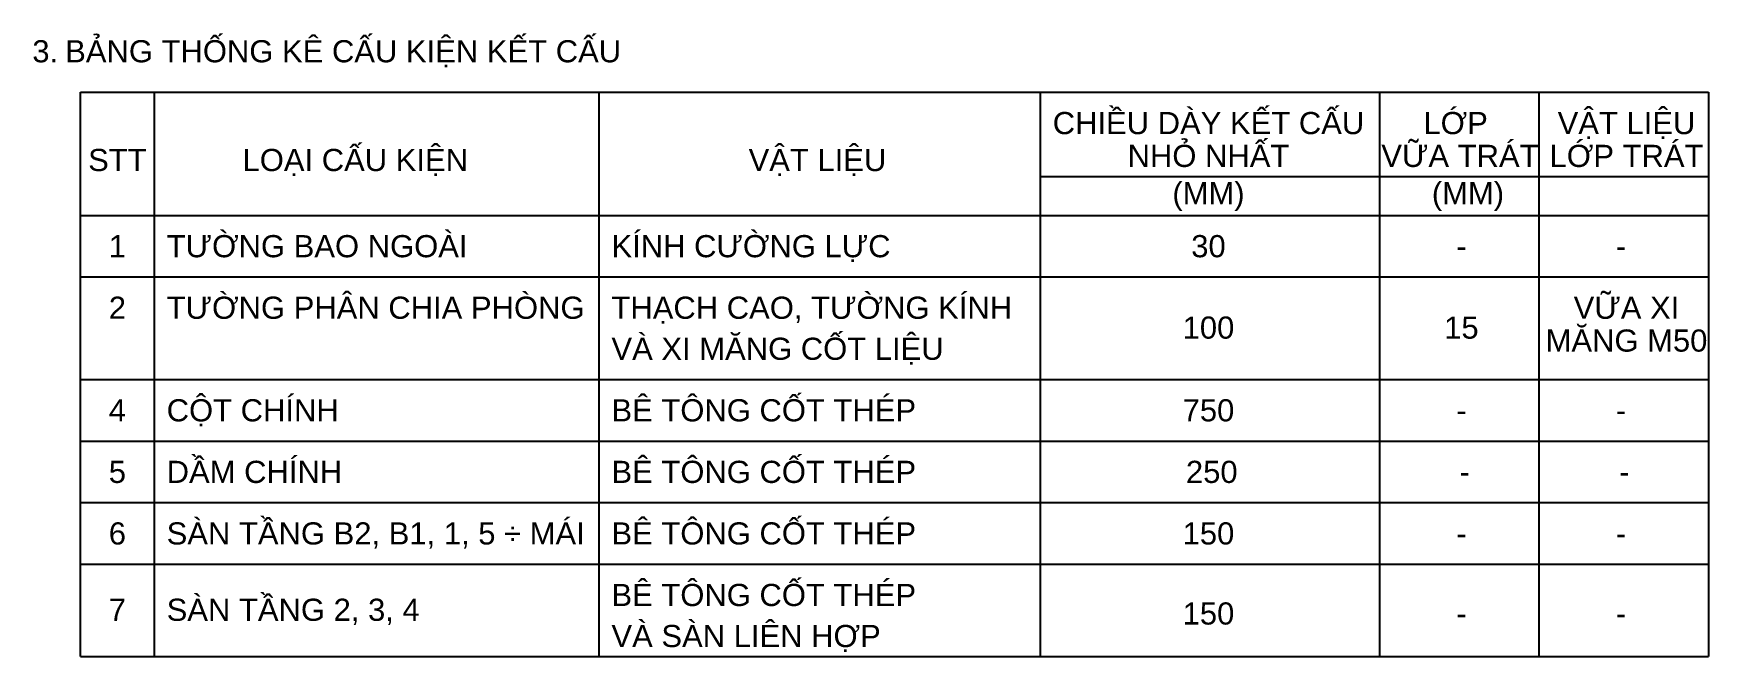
# Model space of a CAD drawing. Header units: millimetres. Extents: x -241424 to 696054, y -125618 to 93710.
# Drawn here: x -125324 to -104930, y 65565 to 73157 of the extents above; entities that cross this region are included whole.
import ezdxf
from ezdxf.enums import TextEntityAlignment as Align

# ---------------------------------------------------------------- set-up
doc = ezdxf.new("R2010")
doc.units = ezdxf.units.MM
doc.header["$LTSCALE"] = 7
doc.layers.add('CDC_06_TEXT', color=2, linetype='CONTINUOUS')
doc.layers.add('WAKU2', color=4, linetype='CONTINUOUS')
doc.styles.add('DAVI', font='arial.ttf')

msp = doc.modelspace()

# ---------------------------------------------------------------- texts
at = {"layer": 'CDC_06_TEXT', "style": 'DAVI'}
for s, p in [('   3.', (-125652.6, 72940.3)), ('   BẢNG THỐNG KÊ CẤU KIỆN KẾT CẤU', (-125252.6, 72940.3)), ('TƯỜNG BAO NGOÀI', (-123702.6, 70565.3)), ('KÍNH CƯỜNG LỰC', (-118287.1, 70565.3)), ('TƯỜNG PHÂN CHIA PHÒNG', (-123702.6, 69815.3)), ('THẠCH CAO, TƯỜNG KÍNH', (-118287.1, 69815.3)), ('VÀ XI MĂNG CỐT LIỆU', (-118287.1, 69315.3)), ('CỘT CHÍNH', (-123702.6, 68565.3)), ('BÊ TÔNG CỐT THÉP', (-118287.1, 68565.3)), ('DẦM CHÍNH', (-123702.6, 67815.3)), ('BÊ TÔNG CỐT THÉP', (-118287.1, 67815.3)), ('SÀN TẦNG B2, B1, 1, 5 ÷ MÁI', (-123702.6, 67065.3)), ('BÊ TÔNG CỐT THÉP', (-118287.1, 67065.3)), ('BÊ TÔNG CỐT THÉP', (-118287.1, 66315.3)), ('SÀN TẦNG 2, 3, 4', (-123702.6, 66135)), ('VÀ SÀN LIÊN HỢP', (-118287.1, 65815.3))]:
    msp.add_text(s, height=270, dxfattribs=at).set_placement(p, align=Align.MIDDLE_LEFT)
for s, p in [('CHIỀU DÀY KẾT CẤU', (-111018.3, 72065.3)), ('LỚP ', (-107956.6, 72065.3)), ('VẬT LIỆU', (-105928.7, 72065.3)), ('LOẠI CẤU KIỆN', (-121406.1, 71615.3)), ('VẬT LIỆU', (-115779, 71615.3)), ('NHỎ NHẤT', (-111018.3, 71665.3)), ('VỮA TRÁT', (-107956.6, 71665.3)), ('LỚP TRÁT', (-105928.7, 71665.3)), ('STT', (-124302.6, 71615.3)), ('(MM)', (-111018.3, 71210.8)), ('(MM)', (-107859.1, 71210.8)), ('1', (-124302.6, 70565.3)), ('30', (-111018.3, 70565.3)), ('-', (-107938.9, 70565.3)), ('-', (-105995.6, 70565.3)), ('2', (-124302.6, 69815.3)), ('VỮA XI', (-105928.7, 69815.3)), ('100', (-111018.3, 69573.3)), ('15', (-107938.9, 69573.3)), ('MĂNG M50', (-105928.7, 69415.3)), ('4', (-124302.6, 68565.3)), ('750', (-111018.3, 68565.3)), ('-', (-107938.9, 68565.3)), ('-', (-105995.6, 68565.3)), ('5', (-124302.6, 67815.3)), ('250', (-110978.1, 67815.3)), ('-', (-107898.7, 67815.3)), ('-', (-105955.4, 67815.3)), ('6', (-124302.6, 67065.3)), ('150', (-111018.3, 67065.3)), ('-', (-107938.9, 67065.3)), ('-', (-105995.6, 67065.3)), ('7', (-124302.6, 66135)), ('150', (-111018.3, 66089.8)), ('-', (-107938.9, 66089.8)), ('-', (-105995.6, 66089.8))]:
    msp.add_text(s, height=270, dxfattribs=at).set_placement(p, align=Align.MIDDLE_CENTER)

# ---------------------------------------------------------------- linework, layer by layer
at = {"layer": 'WAKU2'}
for p, q in [((-124752.6, 72440.3), (-104930.3, 72440.3)), ((-124752.6, 65565.3), (-124752.6, 72440.3)), ((-123852.6, 65565.3), (-123852.6, 72440.3)), ((-118437.1, 65565.3), (-118437.1, 72440.3)), ((-113064.8, 65565.3), (-113064.8, 72440.3)), ((-108937.7, 72440.3), (-108937.7, 65565.3)), ((-106994.4, 72440.3), (-106994.4, 65565.3)), ((-104930.3, 72440.3), (-104930.3, 65565.3)), ((-113064.8, 71415.3), (-104930.3, 71415.3)), ((-124752.6, 70940.3), (-104930.3, 70940.3)), ((-124752.6, 70190.3), (-104930.3, 70190.3)), ((-124752.6, 68940.3), (-104930.3, 68940.3)), ((-124752.6, 68190.3), (-104930.3, 68190.3)), ((-124752.6, 67440.3), (-104930.3, 67440.3)), ((-124752.6, 66690.3), (-104930.3, 66690.3)), ((-124752.6, 65565.3), (-104930.3, 65565.3))]:
    msp.add_line(p, q, dxfattribs=at)

msp.set_redraw_order([(e.dxf.handle, doc.entitydb.next_handle()) for e in msp.query("TEXT MTEXT ATTDEF DIMENSION ARC_DIMENSION")])  # texts and dimensions are drawn at this point

doc.saveas('drawing.dxf')
